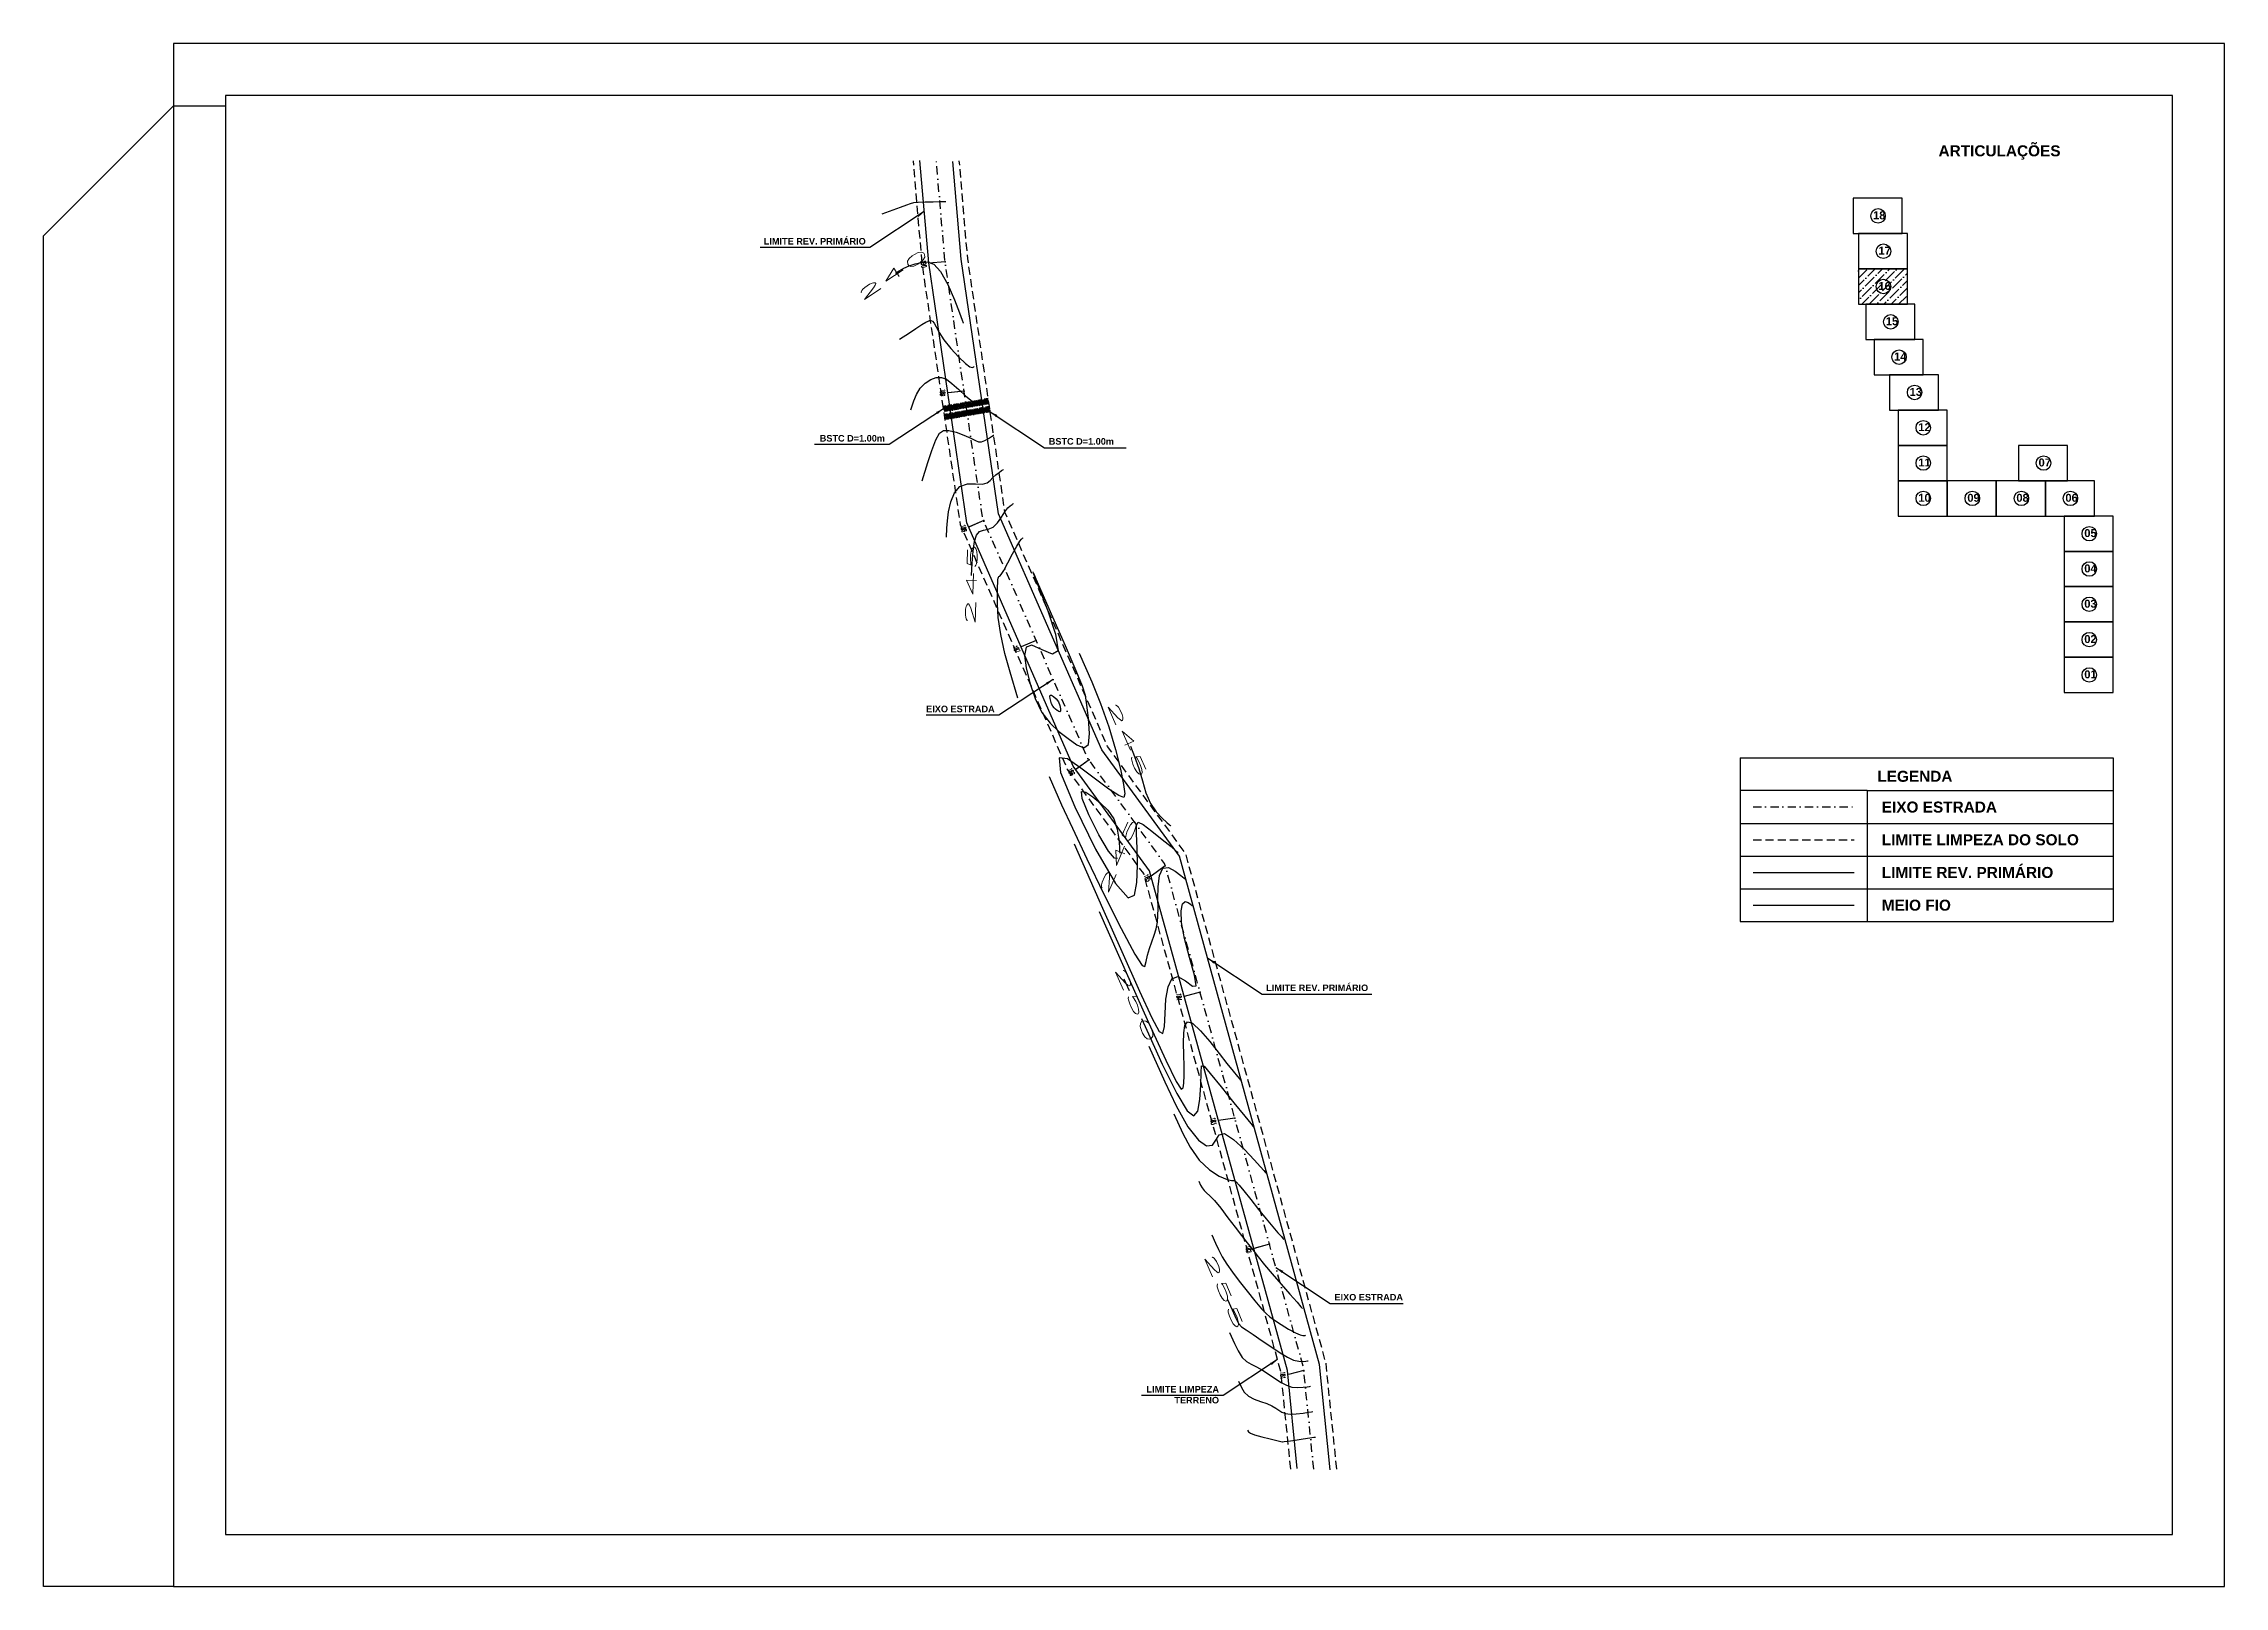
# Model space of a CAD drawing. Header units: millimetres. Extents: x 276147 to 291056, y 9594849 to 9609891.
# Drawn here: x 284404.4 to 284738, y 9597843 to 9598078.9 of the extents above; entities that cross this region are included whole.
import ezdxf
from ezdxf.enums import TextEntityAlignment as Align

# ---------------------------------------------------------------- set-up
doc = ezdxf.new("R2010")
doc.units = ezdxf.units.MM
doc.header["$LTSCALE"] = 10
for name, pattern in [('CONTINUO', [0]), ('DASHDOTX2', [50.8, 25.4, -12.7, 0, -12.7]), ('HIDDEN', [0.375, 0.25, -0.125])]:
    doc.linetypes.add(name, pattern=pattern)
for name, color, linetype in [('500-dim1', 6, 'Continuous'), ('Curvas mestras', 30, 'Continuous'), ('Curvas simples', 9, 'Continuous'), ('Curvas texto', 2, 'Continuous'), ('TG', 7, 'CONTINUO'), ('Top_malha_coord', 8, 'Continuous')]:
    doc.layers.add(name, color=color, linetype=linetype)
doc.styles.add('r80', font='romans.shx')
doc.styles.add('ROMAND', font='romand', dxfattribs={"height": 0.2})
doc.styles.add('SIMPLEX', font='simplex', dxfattribs={"height": 0.2})
doc.styles.add('T7', font='arial.ttf')
doc.dimstyles.new('cadnorma_dim1', dxfattribs={"dimscale": 0, "dimtxt": 2, "dimasz": 1.199999999999999, "dimexe": 1, "dimexo": 2.5, "dimgap": 0.6, "dimtad": 1, "dimzin": 4, "dimdsep": 46, "dimtxsty": 'r80', "dimblk": 'ARCHTICK', "dimblk1": 'ARCHTICK', "dimblk2": 'ARCHTICK', "dimcen": -1, "dimdle": 1, "dimclrd": 1, "dimclre": 1, "dimclrt": 2, "dimaunit": 1, "dimazin": 0, "dimtfac": 1, "dimtix": 1, "dimtmove": 2, "dimatfit": 0, "dimfxl": 1, "dimarcsym": 0})

msp = doc.modelspace()

# ---------------------------------------------------------------- texts
at = {"layer": 'Curvas texto', "extrusion": (-0.0200587750042602, 0.0327446982403546, 0.999262443146182), "style": 'SIMPLEX'}
for s, rotation, width, p, p2 in [('240', 182.0955200873824, 3.299405121627672, (-5256278.107813827, -8029931.764281383, 308308.039394553), (-5256290.825580101, -8029932.229624975, 308308.039394553)), ('245', 236.7077209437125, 3.29940492182844, (-5256267.036575539, -8029880.12829446, 308313.0393945528), (-5256274.022158097, -8029890.765951175, 308313.0393945528)), ('245', 81.98370590151494, 3.299404995272388, (-5256278.047254707, -8029859.561967978, 308313.0393945531), (-5256276.272515478, -8029846.960047016, 308313.0393945531)), ('245', 215.4693525692142, 3.299405102436136, (-5256262.696281727, -8029834.368418558, 308313.0393945526), (-5256273.060892698, -8029841.753062165, 308313.0393945526)), ('250', 82.46284966247701, 3.299405226147513, (-5256257.831924822, -8029824.15360184, 308318.0393945528), (-5256256.162631585, -8029811.537279316, 308318.0393945528)), ('255', 81.83869718466505, 3.299405287660919, (-5256246.560596511, -8029779.425080825, 308323.0393945526), (-5256244.753968895, -8029766.827690752, 308323.0393945526))]:
    msp.add_text(s, height=1.5, rotation=rotation, dxfattribs=dict(at, width=width)).set_placement(p, p2, align=Align.FIT)
at = {"layer": 'TG', "color": 5, "extrusion": (-0.0084681283913189, 0.0611950252938759, 0.998089905610126), "style": 'ROMAND', "width": 0.5403508742118588}
msp.add_text('190', height=0.75, rotation=89.98057440548713, dxfattribs=at).set_placement((-1597487.496121839, -9450350.852579597, 585102.9784747051), (-1597487.495748895, -9450349.752579667, 585102.9784747051), align=Align.FIT)
at = {"layer": 'TG', "color": 5, "extrusion": (0.0039991528758518, 0.0616485774000142, 0.998089905610126), "style": 'ROMAND', "width": 0.5500000016225901}
msp.add_text('189', height=0.7500000000000001, rotation=89.98057430256814, dxfattribs=at).set_placement((337374.7464486116, -9577974.483293418, 593002.4194726854), (337374.7468215582, -9577973.383293478, 593002.4194726854), align=Align.FIT)
at = {"layer": 'TG', "color": 5, "extrusion": (-0.015091887578525, 0.0599063873763652, 0.998089905610126), "style": 'ROMAND', "width": 0.5403508787872804}
msp.add_text('188', height=0.7500000000000001, rotation=89.98057424799455, dxfattribs=at).set_placement((-2620636.04784883, -9220036.308607824, 570847.3414825115), (-2620636.047475883, -9220035.208607884, 570847.3414825115), align=Align.FIT)
at = {"layer": 'TG', "color": 5, "extrusion": (-0.0276805642983945, 0.0552297626220901, 0.998089905610126), "style": 'ROMAND'}
for s, rotation, width, p, p2 in [('187', 89.98057432066066, 0.5403508760420974, (-4554902.370296496, -8436960.521025486, 522377.7834049407), (-4554902.36992355, -8436959.421025552, 522377.7834049407)), ('186', 89.98057436903895, 0.5403508723820081, (-4554901.447752333, -8436940.049196327, 522376.5162727835), (-4554901.447379388, -8436938.9491964, 522376.5162727835))]:
    msp.add_text(s, height=0.75, rotation=rotation, dxfattribs=dict(at, width=width)).set_placement(p, p2, align=Align.FIT)
at = {"layer": 'TG', "color": 5, "extrusion": (-0.0276805642837982, 0.0552297626294056, 0.998089905610126), "style": 'ROMAND', "width": 0.5403508760424074}
msp.add_text('185', height=0.7500000000000001, rotation=89.98057422364093, dxfattribs=at).set_placement((-4554904.608264129, -8436920.3650711, 522375.2978966493), (-4554904.607891181, -8436919.265071165, 522375.2978966493), align=Align.FIT)
at = {"layer": 'TG', "color": 5, "extrusion": (-0.0063456758032762, 0.0614513849947232, 0.998089905610126), "style": 'ROMAND'}
for s, rotation, width, p, p2 in [('184', 89.98057423570262, 0.5310344798294291, (-1268944.801991425, -9499745.304764338, 588160.316355461), (-1268944.801618477, -9499744.204764407, 588160.316355461)), ('183', 89.98057423566972, 0.5403508732974182, (-1268948.057715641, -9499725.908302208, 588159.1157846318), (-1268948.057342693, -9499724.80830228, 588159.1157846318)), ('182', 89.9805742357684, 0.5403508760423686, (-1268951.411118731, -9499705.929903645, 588157.8791940423), (-1268951.410745783, -9499704.82990371, 588157.8791940423)), ('181', 89.98057418719276, 0.6039215652963869, (-1268954.641490918, -9499686.2363911, 588156.6602368671), (-1268954.641117969, -9499685.136391168, 588156.6602368671))]:
    msp.add_text(s, height=0.7500000000000001, rotation=rotation, dxfattribs=dict(at, width=width)).set_placement(p, p2, align=Align.FIT)
at = {"layer": 'Top_malha_coord', "color": 7, "style": 'T7'}
for s, width, insert, char_height, attachment_point in [('{\\fArial|b1|i0|c0|p34;ARTICULAÇÕES}', 9.05984542533406, (284694.2703782778, 9598063.314704407), 1.682079722240085, 1), ('{\\fArial|b1|i0|c0|p34;LIMITE REV. PRIMÁRIO}', 16.67673822349752, (284530.1785229375, 9598049.146251138, 160.1796621240507), 1, 3), ('{\\fArial|b1|i0|c0|p34;BSTC D=1.00m}', 16.67673822349752, (284533.1165950898, 9598019.021788314, 160.1796621240507), 1, 3), ('{\\fArial|b1|i0|c0|p34;BSTC D=1.00m}', 16.67673822349752, (284558.170099714, 9598018.548088843, 160.4391520904024), 1, 1), ('{\\fArial|b1|i0|c0|p34;EIXO ESTRADA}', 16.67673822349752, (284549.8976206383, 9597977.632055042, 160.1796621240507), 1, 3), ('{\\fArial|b1|i0|c0|p34;LEGENDA}', 9.05984542533406, (284684.9090505037, 9597967.67911255), 1.682079722240085, 1), ('{\\fArial|b1|i0|c0|p34;EIXO ESTRADA}', 20.98438079227344, (284685.5876694521, 9597962.973599121), 1.682079722240085, 1), ('{\\fArial|b1|i0|c0|p34;LIMITE LIMPEZA DO SOLO}', 31.11703686733381, (284685.5876694521, 9597957.973599121), 1.682079722240085, 1), ('{\\fArial|b1|i0|c0|p34;LIMITE REV. PRIMÁRIO}', 41.98582607079879, (284685.5876694521, 9597952.973599121), 1.682079722240085, 1), ('{\\fArial|b1|i0|c0|p34;MEIO FIO}', 41.98582607079879, (284685.5876694521, 9597947.973599123), 1.682079722240085, 1), ('{\\fArial|b1|i0|c0|p34;LIMITE REV. PRIMÁRIO}', 16.67673822349752, (284591.4333597915, 9597934.995988114, 160.1796621240507), 1, 1), ('{\\fArial|b1|i0|c0|p34;EIXO ESTRADA}', 16.67673822349752, (284601.8748900573, 9597887.693592897, 160.1796621240507), 1, 1), ('{\\fArial|b1|i0|c0|p34;LIMITE LIMPEZA\\PTERRENO}', 16.67673822349752, (284584.2143333113, 9597873.618351838, 160.1796621240507), 1, 3)]:
    msp.add_mtext_dynamic_manual_height_columns(s, width=width, gutter_width=12.5, heights=[0], dxfattribs=dict(at, insert=insert, char_height=char_height, attachment_point=attachment_point))

# ---------------------------------------------------------------- blocks, each defined once
blk = doc.blocks.new('ASDF')
at = {"layer": 'Top_malha_coord', "color": 7}
for points in [[(288117.2770572668, 9595425.095165152), (288124.7770572668, 9595425.095165152), (288124.7770572668, 9595430.494073676), (288117.2770572668, 9595430.494073676)], [(288118.1013027223, 9595419.696256628), (288125.6013027224, 9595419.696256628), (288125.6013027224, 9595425.095165152), (288118.1013027223, 9595425.095165152)], [(288118.1013027223, 9595414.297348104), (288125.6013027224, 9595414.297348104), (288125.6013027224, 9595419.696256628), (288118.1013027223, 9595419.696256628)], [(288119.2235212072, 9595408.89843958), (288126.7235212072, 9595408.89843958), (288126.7235212072, 9595414.297348104), (288119.2235212072, 9595414.297348104)], [(288120.4897937645, 9595403.499531057), (288127.9897937645, 9595403.499531057), (288127.9897937645, 9595408.89843958), (288120.4897937645, 9595408.89843958)], [(288122.8676055573, 9595398.100622533), (288130.3676055573, 9595398.100622533), (288130.3676055573, 9595403.499531057), (288122.8676055573, 9595403.499531057)], [(288124.19609628, 9595392.701714007), (288131.69609628, 9595392.701714007), (288131.69609628, 9595398.100622533), (288124.19609628, 9595398.100622533)], [(288124.19609628, 9595387.302805483), (288131.69609628, 9595387.302805483), (288131.69609628, 9595392.701714007), (288124.19609628, 9595392.701714007)], [(288142.5888804331, 9595387.302805483), (288150.0888804331, 9595387.302805483), (288150.0888804331, 9595392.701714007), (288142.5888804331, 9595392.701714007)], [(288124.19609628, 9595381.90389696), (288131.69609628, 9595381.90389696), (288131.69609628, 9595387.302805483), (288124.19609628, 9595387.302805483)], [(288131.69609628, 9595381.90389696), (288139.19609628, 9595381.90389696), (288139.19609628, 9595387.302805483), (288131.69609628, 9595387.302805483)], [(288139.19609628, 9595381.90389696), (288146.69609628, 9595381.90389696), (288146.69609628, 9595387.302805483), (288139.19609628, 9595387.302805483)], [(288146.69609628, 9595381.90389696), (288154.19609628, 9595381.90389696), (288154.19609628, 9595387.302805483), (288146.69609628, 9595387.302805483)], [(288149.5854278603, 9595376.504988436), (288157.0854278603, 9595376.504988436), (288157.0854278603, 9595381.90389696), (288149.5854278603, 9595381.90389696)], [(288149.5854278603, 9595371.106079912), (288157.0854278603, 9595371.106079912), (288157.0854278603, 9595376.504988436), (288149.5854278603, 9595376.504988436)], [(288149.5854278603, 9595365.707171388), (288157.0854278603, 9595365.707171388), (288157.0854278603, 9595371.106079912), (288149.5854278603, 9595371.106079912)], [(288149.5854278603, 9595360.308262864), (288157.0854278603, 9595360.308262864), (288157.0854278603, 9595365.707171388), (288149.5854278603, 9595365.707171388)], [(288149.5854278603, 9595354.90935434), (288157.0854278603, 9595354.90935434), (288157.0854278603, 9595360.308262864), (288149.5854278603, 9595360.308262864)]]:
    blk.add_lwpolyline(points, close=True, dxfattribs=at)
for centre in [(288121.1075160061, 9595427.794619417), (288121.9317614617, 9595422.39571089), (288121.9317614617, 9595416.996802364), (288123.0539799466, 9595411.59789384), (288124.3202525039, 9595406.19898532), (288126.6980642967, 9595400.800076792), (288128.0265550194, 9595395.401168272), (288128.0265550194, 9595390.002259746), (288146.4193391725, 9595390.002259746), (288128.0265550194, 9595384.603351222), (288135.5265550194, 9595384.603351222), (288143.0265550194, 9595384.603351222), (288150.5265550194, 9595384.603351222), (288153.4158865996, 9595379.204442697), (288153.4158865996, 9595373.805534175), (288153.4158865996, 9595368.406625653), (288153.4158865996, 9595363.007717127), (288153.4158865996, 9595357.608808603)]:
    blk.add_circle(centre, 1.10921345708195, dxfattribs=at)
at = {"layer": 'Top_malha_coord', "color": 7, "char_height": 1.216883596980453, "attachment_point": 1, "style": 'T7'}
for s, insert in [('{\\fArial|b1|i0|c0|p34;18}', (288120.3443937709, 9595428.492702857)), ('{\\fArial|b1|i0|c0|p34;17}', (288121.1686392266, 9595423.093794333)), ('{\\fArial|b1|i0|c0|p34;16}', (288121.1686392266, 9595417.694885807)), ('{\\fArial|b1|i0|c0|p34;15}', (288122.2908577114, 9595412.295977283)), ('{\\fArial|b1|i0|c0|p34;14}', (288123.5571302687, 9595406.89706876)), ('{\\fArial|b1|i0|c0|p34;13}', (288125.9349420615, 9595401.498160236)), ('{\\fArial|b1|i0|c0|p34;12}', (288127.2634327842, 9595396.099251712)), ('{\\fArial|b1|i0|c0|p34;11}', (288127.2634327842, 9595390.700343188)), ('{\\fArial|b1|i0|c0|p34;07}', (288145.6562169372, 9595390.700343188)), ('{\\fArial|b1|i0|c0|p34;10}', (288127.2634327842, 9595385.301434664)), ('{\\fArial|b1|i0|c0|p34;09}', (288134.7634327842, 9595385.301434664)), ('{\\fArial|b1|i0|c0|p34;08}', (288142.2634327842, 9595385.301434664)), ('{\\fArial|b1|i0|c0|p34;06}', (288149.7634327842, 9595385.301434664)), ('{\\fArial|b1|i0|c0|p34;05}', (288152.6527643644, 9595379.902526142)), ('{\\fArial|b1|i0|c0|p34;04}', (288152.6527643644, 9595374.503617616)), ('{\\fArial|b1|i0|c0|p34;03}', (288152.6527643644, 9595369.104709093)), ('{\\fArial|b1|i0|c0|p34;02}', (288152.6527643644, 9595363.705800567)), ('{\\fArial|b1|i0|c0|p34;01}', (288152.6527643644, 9595358.306892043))]:
    blk.add_mtext_dynamic_manual_height_columns(s, width=9.05984542533406, gutter_width=12.5, heights=[0], dxfattribs=dict(at, insert=insert))
blk = doc.blocks.new('_ArchTick')
at = {"color": 0, "linetype": 'ByBlock', "const_width": 0.15}
blk.add_lwpolyline([(-0.5, -0.5), (0.5, 0.5)], dxfattribs=at)

# ---------------------------------------------------------------- hatches: boundary and pattern name
at = {"layer": 'Top_malha_coord'}
h = msp.add_hatch(dxfattribs=at)
h.set_pattern_fill('ANSI36', color=8, scale=0.25)
h.set_pattern_definition([(45, (-3467.569232393639, 2684.117235625163), (0.4209495056751168, 1.54348152080876), [1.984375, -0.396875, 0, -0.396875])])
h.paths.add_polyline_path([(284689.5161954666, 9598044.425498487), (284682.0161954666, 9598044.425498487), (284682.0161954666, 9598039.026589965), (284689.5161954666, 9598039.026589965)])
h.paths.add_polyline_path([(284686.955867663, 9598041.726044228, -1), (284684.7374407488, 9598041.726044228, -1)], flags=0)
h.paths.add_polyline_path([(284684.7079249942, 9598040.53779208), (284687.2072677708, 9598040.53779208), (284687.2072677708, 9598043.045435565), (284684.7079249942, 9598043.045435565)], flags=24)
h = msp.add_hatch(dxfattribs=at)
h.set_pattern_fill('ANSI36', scale=0.05)
h.set_pattern_definition([(45, (-1387.148725155334, 2620.357898421586), (0.0841899011350234, 0.3086963041617522), [0.396875, -0.079375, 0, -0.079375])])
h.paths.add_polyline_path([(284542.1656244045, 9598022.603976957), (284542.0294076906, 9598023.3922564), (284548.9083965708, 9598024.585749583), (284549.044600617, 9598023.797543954)])
h = msp.add_hatch(dxfattribs=at)
h.set_pattern_fill('ANSI36', scale=0.05)
h.set_pattern_definition([(45, (-1386.94544196967, 2619.139724569395), (0.0841899011350234, 0.3086963041617522), [0.396875, -0.079375, 0, -0.079375])])
h.paths.add_polyline_path([(284542.3689075902, 9598021.385803105), (284542.2326908763, 9598022.174082547), (284549.1116797565, 9598023.367575731), (284549.2478838026, 9598022.579370102)])

# ---------------------------------------------------------------- linework, layer by layer
at = {"color": 8, "linetype": 'HIDDEN', "ltscale": 0.5}
msp.add_line((284665.9196304686, 9597957.144393953), (284681.3622055731, 9597957.144393953), dxfattribs=at)
at = {"color": 8, "linetype": 'HIDDEN', "ltscale": 0.5, "elevation": 160.1796621240507, "flags": 128}
for points in [[(284595.1841462133, 9597860.920683512), (284593.6802425862, 9597875.787623733), (284572.6888720051, 9597951.964386333), (284561.0568194303, 9597967.89836416), (284544.6802186351, 9598005.2931056), (284538.8120564077, 9598045.222052665), (284537.4636008912, 9598060.920683516)], [(284602.2198700498, 9597860.920683512), (284600.5853558848, 9597877.078782968), (284579.0973135053, 9597955.057945723), (284567.1618583695, 9597971.407534612), (284551.4692072, 9598007.240528306), (284545.7683270259, 9598046.031232083), (284544.4893770902, 9598060.920683516)]]:
    msp.add_lwpolyline(points, dxfattribs=at)
at = {"linetype": 'Continuous'}
for p in [(284542.309571688, 9598045.494774545, 160.1796621240507), (284542.309571688, 9598045.494774545, 160.1796621240507), (284545.2176364271, 9598025.70732516, 160.1796621240507), (284545.2176364271, 9598025.70732516, 160.1796621240507), (284548.2153854596, 9598005.94560174, 160.1796621240507), (284548.2153854596, 9598005.94560174, 160.1796621240507), (284556.2385058952, 9597987.625407087, 160.1796621240507), (284556.2385058952, 9597987.625407087, 160.1796621240507), (284564.3331711951, 9597969.34633636, 160.1796621240507), (284564.3331711951, 9597969.34633636, 160.1796621240507), (284575.9978359546, 9597953.131057553, 160.1796621240507), (284575.9978359546, 9597953.131057553, 160.1796621240507), (284581.3110272195, 9597933.849719632, 160.1796621240507), (284581.3110272195, 9597933.849719632, 160.1796621240507), (284586.6242184843, 9597914.568381712, 160.1796621240507), (284586.6242184843, 9597914.568381712, 160.1796621240507), (284591.9374097494, 9597895.287043788, 160.1796621240507), (284591.9374097494, 9597895.287043788, 160.1796621240507), (284597.177427917, 9597875.992023522, 160.1796621240507), (284597.177427917, 9597875.992023522, 160.1796621240507)]:
    msp.add_point(p, dxfattribs=at)
at = {"layer": '500-dim1', "ltscale": 0.1}
for points in [[(284424.2777531612, 9597842.978445243), (284737.9961647125, 9597842.978445243), (284737.9961647125, 9598078.862921778), (284424.2777531612, 9598078.862921778)], [(284432.2199914284, 9597850.920683512), (284730.0539264454, 9597850.920683512), (284730.0539264454, 9598070.920683514), (284432.2199914284, 9598070.920683514)]]:
    msp.add_lwpolyline(points, close=True, dxfattribs=at)
msp.add_lwpolyline([(284424.2777531612, 9597842.978445243), (284404.4221574934, 9597842.978445243), (284404.4221574934, 9598049.476640187), (284424.2777531612, 9598069.332235856), (284432.2199914284, 9598069.332235856)], dxfattribs=at)
at = {"layer": 'Curvas mestras', "linetype": 'CONTINUO'}
for points in [[(284534.7129018053, 9598043.79025866, -269.7894132077022), (284535.2945910743, 9598044.144315723, -269.7893386702312), (284536.0112473208, 9598044.526597058, -269.7874797397203), (284536.827630988, 9598044.88636394, -269.7828811496406), (284537.7138771477, 9598045.192856943, -269.7751344447283), (284538.6414572752, 9598045.420308748, -269.7639679283861), (284539.5904174491, 9598045.493892813, -269.7473301664836), (284540.5750781218, 9598045.142522864, -269.7160505060715), (284541.6183333425, 9598044.046049414, -269.6591784457237), (284542.7124647318, 9598042.055632915, -269.571991617468), (284543.7273201963, 9598039.707672484, -269.4746798313249), (284544.5021342146, 9598037.709877172, -269.3936610506757), (284544.9252053511, 9598036.593234003, -269.3485773664693), (284545.0810735041, 9598036.18183794, -269.3319675516946), (284545.1033406707, 9598036.12306793, -269.3295947432893)], [(284546.3731510704, 9597997.530869152, -263.0357919614439), (284546.4601119933, 9597999.43041471, -263.0962923004085), (284546.5960202058, 9598001.275665063, -263.1540308996014), (284546.7985897283, 9598002.716069667, -263.197165031012), (284547.1068294018, 9598003.705702536, -263.2234067052163), (284547.5650720328, 9598004.274798073, -263.2328567509798), (284548.1946912021, 9598004.496019583, -263.227467218207), (284548.9252425823, 9598004.611747928, -263.2165947231956), (284549.6633216335, 9598004.906797873, -263.2114472863291), (284550.3326297553, 9598005.575874563, -263.2199367611579), (284550.9252821377, 9598006.453255752, -263.2367908933925), (284551.4504959171, 9598007.283111567, -263.2534414074294), (284551.9116469559, 9598007.86418083, -263.2632254364112), (284552.2887360349, 9598008.213481028, -263.2671020802486), (284552.5559206654, 9598008.402600337, -263.2679359535946), (284552.6992086027, 9598008.496116767, -263.2681240790666), (284552.7519985789, 9598008.530569715, -263.2681933793615), (284552.7595405748, 9598008.535491424, -263.2682032631969)], [(284570.6702997714, 9597971.447876664, -261.6933510776403), (284571.305607592, 9597969.860291567, -261.6285748099585), (284571.9419684829, 9597968.033261573, -261.5559310652575), (284572.4918086326, 9597966.138618983, -261.4828085135346), (284573.0404207434, 9597964.316151913, -261.412075722907), (284573.7163161351, 9597962.697633177, -261.3454710570191), (284574.5907835897, 9597961.392168788, -261.2851387750384), (284575.5062157239, 9597960.418191584, -261.2348466448861), (284576.2477876034, 9597959.771462593, -261.1987680658026), (284576.6580695207, 9597959.430506663, -261.1793594992164), (284576.8092266472, 9597959.304890903, -261.1722089482032), (284576.8308203805, 9597959.286946222, -261.1711874577709)], [(284568.6981572395, 9597954.286865983, -261.1705921603975), (284568.2244628779, 9597954.29665326, -261.1804216201094), (284567.2936768601, 9597955.373320408, -261.2343869908623), (284565.8458675819, 9597957.875533545, -261.345444396688), (284564.3241935577, 9597960.955901973, -261.4769300264565), (284563.2975873365, 9597963.465522813, -261.5797751206815), (284563.187231438, 9597964.537159856, -261.6171066906795), (284563.8233042995, 9597964.430255756, -261.600835304675), (284564.8882353278, 9597963.68591886, -261.555067249134), (284566.0881443256, 9597962.744356606, -261.50012685105), (284567.2239136516, 9597961.642155852, -261.4412100240847), (284568.1201170587, 9597960.315002544, -261.379730702462), (284568.6518558434, 9597958.760462733, -261.318116292558), (284568.8963274853, 9597957.223629883, -261.2628486000726), (284568.9812550088, 9597956.01147858, -261.2214229755014), (284569.0148437191, 9597955.344730232, -261.1989001418374), (284569.0272180324, 9597955.099085627, -261.1906022497828), (284569.0289856509, 9597955.063994404, -261.1894168675322)], [(284569.6695929193, 9597935.8637365, -255.5436963794896), (284570.4697883574, 9597934.06208382, -255.4685954746933)], [(284572.3537212219, 9597929.820384208, -255.291782505778), (284573.1539166623, 9597928.018732524, -255.216681633578), (284575.5361364309, 9597922.82928923, -254.9988097756545), (284577.761408966, 9597918.325331442, -254.8065509940757), (284579.3647852675, 9597915.698691498, -254.6882934756836), (284580.3826745357, 9597914.911930254, -254.642079518901), (284580.9768275148, 9597915.62028818, -254.6533648281152), (284581.2960730095, 9597917.415468387, -254.7057824497137), (284581.4375650629, 9597919.635021476, -254.7756744378971), (284581.4855357727, 9597921.552956693, -254.8375600581898), (284581.5592877695, 9597922.56116243, -254.8691173514494), (284581.9184097962, 9597922.5230317, -254.8606589857631), (284582.8575591326, 9597921.419837674, -254.8056564775438), (284584.5248108643, 9597919.356692543, -254.7045818370794), (284586.4819183594, 9597916.934091596, -254.5859097939942), (284588.1440528025, 9597914.876374165, -254.4851157352937), (284589.0727334439, 9597913.726640567, -254.4287983223589), (284589.4148788394, 9597913.303055193, -254.4080498263034), (284589.463756609, 9597913.242542423, -254.4050857396474)], [(284585.5097528193, 9597886.856963627, -248.6161407204022), (284586.2083374888, 9597885.264461892, -248.5499331471187), (284586.8293390346, 9597883.90483309, -248.4929139269193), (284587.2558579803, 9597883.113099616, -248.4584079557357), (284587.6741475069, 9597882.668279707, -248.435435142685), (284588.3462507089, 9597882.210390534, -248.4069391155758), (284589.4514743057, 9597881.468033915, -248.3604271353365), (284590.8381685095, 9597880.524149222, -248.3016611857715), (284592.2719491625, 9597879.55026248, -248.2409669092417), (284593.5597770209, 9597878.696589647, -248.1871417014886), (284594.6740045219, 9597878.028115453, -248.1428700240472), (284595.6283330119, 9597877.588512557, -248.1093079454991), (284596.4300864595, 9597877.397217287, -248.0869453539749), (284597.0610792928, 9597877.37670858, -248.0736070214448), (284597.4967515471, 9597877.425224027, -248.0664513156193), (284597.7288498936, 9597877.459779797, -248.0629246242138), (284597.814359549, 9597877.472511398, -248.061625339466), (284597.8265753563, 9597877.474329913, -248.0614397151189)]]:
    msp.add_polyline3d(points, dxfattribs=at)
at = {"layer": 'Curvas simples', "linetype": 'CONTINUO'}
for points in [[(284532.6807388339, 9598052.82322205, -271.1269440730944), (284534.3638008676, 9598053.430571258, -271.1130611375233), (284535.4765004499, 9598053.837049576, -271.1040451069389), (284536.4409136735, 9598054.199455453, -271.0965615106074), (284537.0439974984, 9598054.43280405, -271.0921020281644), (284537.5095329981, 9598054.557988403, -271.086859213156), (284538.1705102671, 9598054.622369006, -271.075700712358), (284539.2444790592, 9598054.665419444, -271.055553027571), (284540.4872307307, 9598054.695055604, -271.0315776952452), (284541.539117299, 9598054.711308438, -271.010995152607), (284542.1309276325, 9598054.715467358, -270.999251683385), (284542.3552010075, 9598054.713858584, -270.9946969960843), (284542.3949125546, 9598054.71406878, -270.9939067310447), (284542.4026713145, 9598054.721474797, -270.9939936716951), (284542.4096279433, 9598054.732606173, -270.9942187897072), (284542.4165620045, 9598054.741781624, -270.9943802675957), (284542.4239680473, 9598054.7445727, -270.9943230620379), (284542.4311765751, 9598054.741565196, -270.9940798087305), (284542.4372310747, 9598054.734596752, -270.9937299251583), (284542.4414140426, 9598054.725529568, -270.9933488367501), (284542.4439670185, 9598054.716326196, -270.9929960052509), (284542.445374557, 9598054.708976757, -270.992726918103), (284542.4460749405, 9598054.704922747, -270.9925800136084), (284542.4463333971, 9598054.703429107, -270.9925258806584), (284542.4463698922, 9598054.70321616, -270.992518170006)], [(284535.3637562356, 9598033.66348209, -268.4437671319142), (284536.8565320665, 9598034.664287742, -268.4465970436254), (284537.8595581518, 9598035.329395123, -268.4482575342668), (284538.761818697, 9598035.912923293, -268.4492674917242), (284539.359019872, 9598036.271689797, -268.4490358977023), (284539.7099535605, 9598036.442761097, -268.4475972148034), (284539.9391868331, 9598036.508269148, -268.4451423069954), (284540.1523943604, 9598036.522034748, -268.4413135515902), (284540.3796932686, 9598036.424659036, -268.4335599569281), (284540.632310285, 9598036.128432997, -268.4187820371267), (284540.9395544906, 9598035.561462805, -268.3940355748896), (284541.403063354, 9598034.71510738, -268.3569971840739), (284542.1425566918, 9598033.596538857, -268.3054986817556), (284543.2118867177, 9598032.259654004, -268.2402251974822), (284544.401424234, 9598030.945244277, -268.1732752028297), (284545.4356744361, 9598029.940823797, -268.1196003767805), (284546.1049415711, 9598029.450150892, -268.0900869939619), (284546.4627300982, 9598029.341961816, -268.0793596637345), (284546.6283465276, 9598029.401237033, -268.0779775307424), (284546.7052604805, 9598029.45143406, -268.0780784920466), (284546.7335970441, 9598029.469928596, -268.0781157207352), (284546.7376454097, 9598029.472570386, -268.0781210240352)], [(284537.0708141185, 9598022.867523152, -267.0549909226506), (284537.5122731991, 9598024.243478987, -267.0912177724208), (284537.9173549544, 9598025.212344317, -267.1148349504479), (284538.4994648061, 9598026.172871808, -267.1346253191846), (284539.2625943592, 9598026.950693866, -267.1447949245016), (284540.122440201, 9598027.496495413, -267.1454200382255), (284540.9726204173, 9598027.792225737, -267.1380446249064), (284541.7426181675, 9598027.816517664, -267.1233840321916), (284542.5053629414, 9598027.534753218, -267.098839911891), (284543.3696473115, 9598026.909002947, -267.06098550258), (284544.399557121, 9598025.96008411, -267.0092165299834), (284545.4803573065, 9598024.943811782, -266.9542189075987), (284546.452607087, 9598024.174753727, -266.9095012122675), (284547.1897575082, 9598023.87824214, -266.8849876151912), (284547.6968199659, 9598023.922686867, -266.8762654595453), (284548.0116986872, 9598024.08726419, -266.8753377285579), (284548.1745495579, 9598024.193548948, -266.875551559639), (284548.2345480881, 9598024.232706277, -266.8756303157102), (284548.2431194516, 9598024.238300897, -266.8756415869834)], [(284538.7889090194, 9598012.033586953, -265.6647486893603), (284539.6570519145, 9598014.81406619, -265.7384351078913), (284540.2750278862, 9598016.66538874, -265.7866958601776), (284540.9004871353, 9598018.2967282, -265.8275977996786), (284541.4578176481, 9598019.30119184, -265.8493253163438), (284542.061805956, 9598019.722626472, -265.8510110440807), (284542.8748374774, 9598019.717562813, -265.8345246599315), (284543.9877513365, 9598019.437139593, -265.8029953429036), (284545.2052005354, 9598019.010945663, -265.7645908862728), (284546.2602877854, 9598018.56317892, -265.7287386986104), (284546.9630770665, 9598018.205058936, -265.7028960152207), (284547.4314763888, 9598017.995877037, -265.6866389099418), (284547.8603520302, 9598017.981946243, -265.6775733439395), (284548.3903697189, 9598018.179893447, -265.6734204968929), (284548.9453839953, 9598018.487608057, -265.6723628323202), (284549.3950498493, 9598018.773292348, -265.6726979792261), (284549.6438396347, 9598018.935663832, -265.6730246070915), (284549.7354991347, 9598018.995484956, -265.673144943165), (284549.7485924933, 9598019.004031403, -265.6731621700132)], [(284542.5274982869, 9598003.408165233, -264.3063184175085), (284542.5769605206, 9598004.78785838, -264.350536514798), (284542.6646886885, 9598005.898293054, -264.3851631826515), (284542.8529955337, 9598007.265317796, -264.4261790422283), (284543.1905408615, 9598008.780076023, -264.4690402099773), (284543.7435081459, 9598010.18020669, -264.5038208725423), (284544.582460277, 9598011.164972903, -264.5192497727953), (284545.7225396547, 9598011.540338857, -264.5086646147215), (284546.9571977192, 9598011.539077103, -264.4838392606148), (284548.0244664184, 9598011.5006613, -264.4611565142081), (284548.7365085184, 9598011.689121887, -264.4530389198012), (284549.202026034, 9598012.066710483, -264.4560674669015), (284549.6038537964, 9598012.520235477, -264.4628628453615), (284550.0764430333, 9598012.950073287, -264.4674615855006), (284550.5607245318, 9598013.31086534, -264.4695630686151), (284550.949245475, 9598013.570821052, -264.4702825164682), (284551.1637488128, 9598013.710816063, -264.4705641444566), (284551.2427765678, 9598013.762392808, -264.4706678859334), (284551.2540665329, 9598013.769760912, -264.4706827003652)], [(284553.457931827, 9597978.791468117, -261.278768001092), (284552.2603112769, 9597982.750227263, -261.4325325861833), (284551.4770796569, 9597985.597073304, -261.5415427685625), (284550.8156400599, 9597988.5330662, -261.6510293906581), (284550.4539907847, 9597991.107269848, -261.7426427238647), (284550.3315524286, 9597993.199679065, -261.8136663796872), (284550.3281039225, 9597994.773024652, -261.8652923560844), (284550.34405045, 9597995.821429, -261.8993272749035), (284550.3623162359, 9597996.464592855, -261.9200363662353), (284550.3864537633, 9597996.85361058, -261.9322995096122), (284550.4206855208, 9597997.116535684, -261.9402281135231), (284550.4719070236, 9597997.289257424, -261.944859810374), (284550.5476827914, 9597997.384624245, -261.9464637819588), (284550.6668437465, 9597997.451699313, -261.9462697688982), (284550.8932874456, 9597997.684418757, -261.94935018566), (284551.302177848, 9597998.31293444, -261.9617380383102), (284551.9287509944, 9597999.46262824, -261.9868346352273), (284552.6485372421, 9598000.839801025, -262.0175143400816), (284553.2971380352, 9598002.04598666, -262.0440199367845), (284553.7468498766, 9598002.77828737, -262.0589892746907), (284554.016746538, 9598003.11609672, -262.0646411120219), (284554.1625968583, 9598003.234380616, -262.0655894032939), (284554.2346683926, 9598003.281417467, -262.0656840137349), (284554.261220589, 9598003.298746623, -262.0657188728478), (284554.2650146162, 9598003.30122193, -262.0657238262033)], [(284555.7704876582, 9597998.066952437, -260.8632444092332), (284555.7674778145, 9597998.064622737, -260.8632284858872), (284555.7638119857, 9597998.059676535, -260.8631399907431), (284555.7572150384, 9597998.048439613, -260.8629041938952), (284555.7854794373, 9597997.933385588, -260.8585666362456), (284556.0418015972, 9597997.238405272, -260.8306476149851), (284556.7582279192, 9597995.392743772, -260.7557861370992), (284558.0047720137, 9597992.151538268, -260.6245529015109), (284559.2033012902, 9597988.573477287, -260.4832451228544), (284559.6136493771, 9597986.04314543, -260.3920918590416), (284558.7503987282, 9597985.511252176, -260.3919908508801), (284557.1471281641, 9597986.19303354, -260.4465154344475), (284555.5921653408, 9597986.86985443, -260.499907759568), (284554.7117222624, 9597986.572448825, -260.5078357598072), (284554.4835413221, 9597985.329026043, -260.4716706121949), (284554.7232492615, 9597983.417164465, -260.4042092776767), (284555.2731340958, 9597981.120691393, -260.3179182991412), (284556.0821339017, 9597978.74841565, -260.223941987872), (284557.1258490295, 9597976.61539497, -260.1330942170721), (284558.3690239815, 9597974.95496995, -260.0537289977915), (284559.7329648835, 9597973.673617687, -259.9843613584203), (284561.1281200144, 9597972.596098153, -259.9210465052424), (284562.4512633891, 9597971.652836856, -259.8635766761986), (284563.5444759924, 9597971.196933433, -259.8266925463945), (284564.2361645416, 9597971.687151058, -259.828871756818), (284564.4219534438, 9597973.373547474, -259.8804036085753), (284564.2663378287, 9597975.671342727, -259.9588235185042), (284564.0010325098, 9597977.787048427, -260.0334784251431), (284563.7655203833, 9597979.217492044, -260.0850800136363), (284563.330366689, 9597980.62076844, -260.1397988839567), (284562.3739037492, 9597982.945288323, -260.2351704029975), (284560.7228492542, 9597986.76815752, -260.3935840709278), (284558.797456366, 9597991.18126722, -260.5768462053061), (284557.1663606134, 9597994.905202728, -260.731617285081), (284556.2554851852, 9597996.983154733, -260.8179939493098), (284555.9198998709, 9597997.74871647, -260.8498169390045), (284555.8719591116, 9597997.858082574, -260.8543630850877)], [(284562.8224220781, 9597985.68647874, -261.3167308400993), (284564.7420556803, 9597981.274037352, -261.1336062150335), (284566.079648324, 9597977.989950852, -260.9991401472039), (284567.3787276565, 9597974.39485111, -260.8552556280306), (284568.3963295156, 9597970.93716669, -260.7215243138166), (284569.1202283066, 9597967.913342804, -260.6079057901193), (284569.5958830735, 9597965.5818261, -260.5219565348493), (284569.8273411861, 9597964.147607308, -260.4703126167556), (284569.6529932958, 9597963.601840552, -260.4559282448286), (284568.8698163744, 9597963.882221052, -260.4808371610384), (284567.3585710246, 9597964.88939311, -260.5441771534647), (284565.3351543818, 9597966.375802357, -260.6335023173274), (284563.0992452024, 9597968.056839518, -260.7334707034429), (284561.0197295122, 9597969.499926114, -260.8225023416712), (284559.7423203715, 9597969.680592852, -260.8540647611631), (284559.9819391018, 9597967.426398244, -260.7753873516599), (284562.1354453668, 9597962.16198108, -260.5596497837946), (284565.3274522179, 9597955.70030827, -260.2838330798227), (284568.3645150535, 9597950.451429002, -260.0508685274658), (284570.3140102667, 9597948.25264832, -259.93968362649), (284571.286610248, 9597948.650302628, -259.9331907436394), (284571.6538143826, 9597950.617984172, -259.9902983370962), (284571.7412979812, 9597953.216880377, -260.0737051125875), (284571.6914610767, 9597955.85856735, -260.1612706069977), (284571.6008816219, 9597958.042214343, -260.2346444992258), (284571.5864421138, 9597959.364358533, -260.2782595191643), (284571.8462432154, 9597959.811007714, -260.2876805685487), (284572.5986921272, 9597959.465535577, -260.2612554942866), (284573.9466926281, 9597958.469697617, -260.201563815845), (284575.5311568316, 9597957.198790437, -260.1281117578878), (284576.8774924318, 9597956.086492464, -260.0646372373708), (284577.6298045006, 9597955.461297937, -260.0290487241841), (284577.906972632, 9597955.23096348, -260.0159371681189), (284577.9465677935, 9597955.198058553, -260.0140640944269)], [(284558.2276180391, 9597966.801101787, -259.789374498851), (284560.1434778962, 9597962.487694852, -259.6095708731123), (284561.7842458512, 9597958.887878817, -259.45867289227), (284563.9697371518, 9597954.241382953, -259.2625418511711), (284566.6072637918, 9597948.817056343, -259.0318482101106), (284569.2388592374, 9597943.5786574, -258.8073662684442), (284571.3152343151, 9597939.66366914, -258.6373962561161), (284572.4476383896, 9597937.88729606, -258.556455118433), (284572.8894789696, 9597937.775627688, -258.5439265500431), (284573.0547011055, 9597938.532477047, -258.5654110462315), (284573.2800528111, 9597939.489790373, -258.5922575037953), (284573.5934859844, 9597940.492059773, -258.6188090106848), (284573.9457554936, 9597941.511913562, -258.6451571536277), (284574.2892234877, 9597942.526088163, -258.6714958740308), (284574.5826892366, 9597943.52775042, -258.6984283030874), (284574.7865602942, 9597944.51417727, -258.7266599714899), (284574.8765364368, 9597945.510572072, -258.7575045569943), (284574.8894933329, 9597946.653848777, -258.7947083480799), (284574.8775958805, 9597948.108850747, -258.8426259389057), (284574.9076264358, 9597949.92123046, -258.9014127481173), (284575.1048082132, 9597951.65988384, -258.9544283054097), (284575.608981895, 9597952.774519913, -258.9808330958736), (284576.4864012154, 9597952.892952168, -258.9671010395073), (284577.5089801568, 9597952.35542895, -258.9289601919268), (284578.3750527626, 9597951.680308044, -258.8894520665312), (284578.8586825216, 9597951.278397493, -258.8665737321394), (284579.0368617491, 9597951.130325336, -258.8581448803566), (284579.062316209, 9597951.109171888, -258.8569407435975)], [(284562.0416096654, 9597956.488646364, -258.3741484481984), (284566.3865896638, 9597946.675540052, -257.9653647659839), (284569.3375282122, 9597940.03653478, -257.6885761820854), (284572.0551645311, 9597933.973383788, -257.4353409014552), (284573.9464376548, 9597929.882151492, -257.2633112308945), (284575.0674198921, 9597927.819103692, -257.173205364405), (284575.6364681168, 9597927.5055555, -257.1515079101341), (284575.8669365688, 9597928.6069373, -257.1829726169494), (284575.9521609158, 9597930.565123457, -257.2454294012537), (284576.0804741951, 9597932.766105594, -257.3149773855953), (284576.4147021502, 9597934.652601875, -257.3700865797841), (284577.0156503992, 9597935.894261593, -257.398711179118), (284577.9186192678, 9597936.217461597, -257.3911762588218), (284579.081335619, 9597935.56547916, -257.3464716529384), (284580.151235451, 9597934.74918634, -257.2982459417222), (284580.6981792948, 9597934.796353642, -257.288812439449), (284580.4410104271, 9597936.42526264, -257.3473522420067), (284579.6944781246, 9597939.11624528, -257.4505182708058), (284578.9223104017, 9597942.04014159, -257.5618312114061), (284578.4974270039, 9597944.495088115, -257.6508059589801), (284578.4295135743, 9597946.288397497, -257.7109339415006), (284578.6374474752, 9597947.354674883, -257.7417006656438), (284579.031494155, 9597947.692849547, -257.7448723385719), (284579.4874774043, 9597947.559149187, -257.7313379128723), (284579.8726140933, 9597947.27412362, -257.7142668755519), (284580.0875605424, 9597947.095497038, -257.7040987401529), (284580.1667508657, 9597947.029687196, -257.7003525927107), (284580.178063625, 9597947.02028522, -257.6998174130245)], [(284565.8556012911, 9597946.176190933, -256.9589223975459), (284570.3979371238, 9597935.923873747, -256.5317846341318), (284573.4145343774, 9597929.183412388, -256.2503534439861), (284576.0568421746, 9597923.417754028, -256.0083787731387), (284577.6738533864, 9597920.153116897, -255.8689411080818), (284578.4363119827, 9597919.022079464, -255.8165730186997), (284578.7203942032, 9597919.18380702, -255.816170100265), (284578.8430548419, 9597919.927817712, -255.8380882495808), (284578.8843358892, 9597921.065027088, -255.8745246540898), (284578.8650578842, 9597922.536700554, -255.9231367050347), (284578.8118339465, 9597924.255330143, -255.9805226446738), (284578.7744635101, 9597926.018310428, -256.0390436697894), (284578.8085415924, 9597927.5942636, -256.0900018008801), (284578.9798081705, 9597928.758652173, -256.1247195618603), (284579.3945841013, 9597929.314316878, -256.134602026807), (284580.1693322116, 9597929.070941772, -256.1110749317709), (284581.3611401638, 9597927.943003656, -256.0501898246844), (284582.7895819954, 9597926.264158344, -255.9665020237703), (284584.2148535864, 9597924.472856412, -255.879192784862), (284585.4324820763, 9597922.9388138, -255.8044817829182), (284586.379318654, 9597921.75681095, -255.7467424883766), (284587.0275427638, 9597920.952891668, -255.7073867853874), (284587.3721076708, 9597920.526309824, -255.6864915304145), (284587.499052901, 9597920.36914857, -255.6787932886769), (284587.5171877912, 9597920.346697103, -255.6776935474159)], [(284573.4835845453, 9597925.551281076, -254.1284703288952), (284575.9098962007, 9597920.113591308, -253.9015786331406), (284577.6577384872, 9597916.475167077, -253.7472661401521), (284579.4659767572, 9597913.232908852, -253.6047231948728), (284581.0548601725, 9597911.183456017, -253.5056703682317), (284582.3221812622, 9597910.315293357, -253.4517819896832), (284583.210118405, 9597910.414871022, -253.4372209593098), (284583.7352528341, 9597911.188528983, -253.452031526042), (284584.2117701762, 9597912.022158567, -253.4697832138886), (284585.028257915, 9597912.22154192, -253.4599269482683), (284586.4323979224, 9597911.318850936, -253.4021606699939), (284588.1082376383, 9597909.751820443, -253.3171707527622), (284589.5989198964, 9597908.184577012, -253.2358906307168), (284590.5541604033, 9597907.140157573, -253.1824910918044), (284591.0499683765, 9597906.577246547, -253.1540924939004), (284591.2689279129, 9597906.313441716, -253.1410526065415), (284591.368430054, 9597906.190256398, -253.1350185990127), (284591.4050876319, 9597906.144872073, -253.1327955572892), (284591.4103254287, 9597906.13838874, -253.1324779644751)], [(284577.2975761715, 9597915.23882565, -252.7132442783009), (284578.6658757392, 9597912.208450088, -252.5864756327032), (284579.7793405407, 9597910.121043917, -252.4957224719951), (284581.1705445505, 9597908.140487263, -252.4028954285573), (284582.7449350755, 9597906.668219537, -252.3230472281834), (284584.2616879863, 9597905.718655463, -252.2614844276946), (284585.4434102981, 9597905.20945486, -252.2210771030191), (284586.0997636478, 9597905.040753705, -252.2023735955268), (284586.3886242152, 9597905.042615613, -252.1966361422933), (284586.5549228021, 9597905.027580367, -252.1928052463595), (284586.8155585851, 9597904.8243442, -252.1809135339831), (284587.2753112335, 9597904.32622812, -252.1553619525771), (284588.0109327815, 9597903.442705575, -252.1116433614193), (284589.0550611047, 9597902.1418648, -252.0480568889439), (284590.2639044262, 9597900.626249103, -251.9741260659325), (284591.4495578038, 9597899.15701358, -251.9021805739872), (284592.4524448069, 9597897.951327248, -251.8425400657839), (284593.2262940416, 9597897.050407797, -251.7974840311477), (284593.7531596284, 9597896.451487843, -251.7672820239936), (284594.0328063562, 9597896.135633893, -251.7513183367232), (284594.1358337307, 9597896.019267017, -251.7454369977609), (284594.150551927, 9597896.002643175, -251.7445968064972)], [(284581.1115677976, 9597904.926370222, -251.2980182275901), (284581.3865236477, 9597904.319694452, -251.2726188015335), (284581.6182905568, 9597903.898005426, -251.2541481382473), (284581.9211583335, 9597903.49047244, -251.2347141031901), (284582.3031384963, 9597903.14292156, -251.2156575451049), (284582.819558647, 9597902.700349653, -251.1907885636579), (284583.537574656, 9597901.957545528, -251.1520345618742), (284584.4905583735, 9597900.784256697, -251.0944574207792), (284585.5767405403, 9597899.350053517, -251.0256566422436), (284586.6605648791, 9597897.899466043, -250.9563662990954), (284587.6370650748, 9597896.622728964, -250.8949272161376), (284588.5236306682, 9597895.492899472, -250.840107437773), (284589.3682371734, 9597894.428744363, -250.7882820038617), (284590.2262600939, 9597893.34794761, -250.7356419266693), (284591.182662938, 9597892.163882796, -250.6776430346331), (284592.3298062049, 9597890.788841644, -250.6095572212039), (284593.6974842951, 9597889.200732924, -250.5300625012865), (284595.0652351824, 9597887.639922502, -250.4514608545255), (284596.1500307407, 9597886.412393276, -250.389460381612), (284596.7474578914, 9597885.737616336, -250.3553562036509), (284596.9675627344, 9597885.48901346, -250.3427914768949), (284596.9990054285, 9597885.453499623, -250.3409965612486)], [(284583.0934295903, 9597896.748037908, -249.9895023792892), (284583.6510609141, 9597895.466738693, -249.936321998332), (284584.1136024233, 9597894.492666103, -249.8951178788234), (284584.7060467687, 9597893.389323393, -249.8470701090087), (284585.4206550331, 9597892.246348692, -249.7952713763484), (284586.2790174253, 9597891.026749495, -249.7380760858328), (284587.3100546814, 9597889.661873896, -249.6726540494387), (284588.5050928201, 9597888.136014856, -249.5986646829665), (284589.7050679498, 9597886.645225793, -249.5257254170397), (284590.7133194545, 9597885.438502008, -249.4659432278973), (284591.4097255959, 9597884.679359898, -249.4270876363412), (284591.9803201207, 9597884.189393323, -249.3995781116214), (284592.6876766521, 9597883.704716252, -249.369496614931), (284593.7073551688, 9597883.038424667, -249.3271943959085), (284594.8668730745, 9597882.311541602, -249.280099585329), (284595.9067321265, 9597881.722070107, -249.2399095779078), (284596.6257366263, 9597881.415483372, -249.2154300831867), (284597.0558830558, 9597881.327134185, -249.2039004015646), (284597.2874664375, 9597881.339843487, -249.1996681634014), (284597.4017483499, 9597881.35685848, -249.1979316782931), (284597.4438515815, 9597881.363127427, -249.1972919419318), (284597.4498664713, 9597881.364022847, -249.1972005435059)], [(284585.83573228, 9597881.814118693, -247.4436107286278), (284586.5792311949, 9597880.11134442, -247.3728880594976), (284587.1415120935, 9597878.97827824, -247.3244717734892), (284587.7731911072, 9597877.981249867, -247.2791202236808), (284588.4222046812, 9597877.349142503, -247.2453787554082), (284589.121279963, 9597876.950920172, -247.218296516829), (284589.9243375249, 9597876.565566346, -247.1895486679537), (284590.8605843068, 9597876.02572035, -247.15306470115), (284591.8603617309, 9597875.378647925, -247.1117917583001), (284592.8292955845, 9597874.725269668, -247.0709313212688), (284593.7005157738, 9597874.156076543, -247.0347909988745), (284594.5171757054, 9597873.71985404, -247.0041031928527), (284595.3499338971, 9597873.454955008, -246.9787063130902), (284596.2344362959, 9597873.378952203, -246.9584606573594), (284597.0662765298, 9597873.426282976, -246.9433136213015), (284597.7060366545, 9597873.510603564, -246.9332344351828), (284598.0559514379, 9597873.562701112, -246.9279175702509), (284598.1848675168, 9597873.581895366, -246.9259587370002), (284598.2032842415, 9597873.584636977, -246.9256788867319)], [(284587.2068841273, 9597874.347160088, -246.170664925969), (284587.6487095684, 9597873.36572422, -246.1296353658222), (284588.0746867009, 9597872.692095587, -246.0990104325142), (284588.7170421823, 9597872.057667648, -246.0653265732367), (284589.5885523841, 9597871.585186392, -246.0323495676535), (284590.5684124194, 9597871.23356064, -246.0011578908566), (284591.5024233411, 9597870.920742163, -245.9721582402967), (284592.2696943108, 9597870.583407784, -245.9457022995016), (284592.8825549518, 9597870.233146628, -245.9219223308287), (284593.3866420036, 9597869.900275847, -245.9008957005249), (284593.8412555258, 9597869.615563437, -245.8824402761788), (284594.3603478884, 9597869.411592623, -245.8653363414601), (284595.0715357821, 9597869.321397455, -245.8481046605998), (284596.0387861293, 9597869.36068612, -245.829975927973), (284597.0714737673, 9597869.475857373, -245.8130202210418), (284597.9153217645, 9597869.5959841, -245.8000175874008), (284598.3830529819, 9597869.66562243, -245.792910516288), (284598.555375485, 9597869.69127934, -245.7902921344762), (284598.5799931267, 9597869.694944037, -245.7899180583449)], [(284588.5780349723, 9597866.880200483, -244.8977191107374), (284588.7181879442, 9597866.620105013, -244.8863827049176), (284589.0078613057, 9597866.405911935, -244.8735490588847), (284589.660894257, 9597866.134085426, -244.8515329025945), (284590.7548990874, 9597865.82123028, -244.8193203999222), (284592.0155448755, 9597865.516201103, -244.7840192649423), (284593.0805101551, 9597865.275916977, -244.7547677598454), (284593.6788043121, 9597865.141094225, -244.7383398653151), (284593.9047481727, 9597865.08764533, -244.7320529032991), (284593.9439884231, 9597865.075282032, -244.7308600797228), (284593.9819942785, 9597865.075050332, -244.7300895735648), (284594.2035190721, 9597865.10333121, -244.7265695101492), (284594.7931366651, 9597865.187838906, -244.7175029954783), (284595.8431359629, 9597865.342420036, -244.7014911986448), (284597.076670004, 9597865.525431767, -244.6827268410384), (284598.1246068722, 9597865.681363646, -244.6668007069643), (284598.7101545259, 9597865.768543744, -244.6579034622086), (284598.9258834526, 9597865.800663307, -244.6546255319522), (284598.9567010144, 9597865.805252107, -244.6541572828105)]]:
    msp.add_polyline3d(points, dxfattribs=at)
msp.add_polyline3d([(284559.4627856512, 9597976.91461314, -259.0952504711718), (284559.1860685965, 9597977.124057002, -259.1076684111871), (284558.9883535541, 9597977.314599276, -259.1178811145624), (284558.7868462651, 9597977.585992748, -259.1308193439295), (284558.614344849, 9597977.938528176, -259.1458342515657), (284558.4806371086, 9597978.330607336, -259.1613662346758), (284558.3897545158, 9597978.710158274, -259.1756280278464), (284558.3518523885, 9597979.024711942, -259.1866964266778), (284558.4015744233, 9597979.220206045, -259.1921044476007), (284558.5796871658, 9597979.242183194, -259.1892492535085), (284558.9028649751, 9597979.054149883, -259.1766002790214), (284559.2914194837, 9597978.691481033, -259.1569163516074), (284559.6415701445, 9597978.207519457, -259.1340287015451), (284559.869236819, 9597977.665168757, -259.1116863980683), (284559.9691310141, 9597977.165580787, -259.0933102323002), (284559.9556646414, 9597976.81946624, -259.0822387688354), (284559.8503026771, 9597976.701377235, -259.0804841179893), (284559.7027253175, 9597976.741212798, -259.0847518901833), (284559.5696698117, 9597976.832708387, -259.0904209973201), (284559.4944545875, 9597976.89034492, -259.0938195200547), (284559.4667437698, 9597976.911580116, -259.0950716287157), (284559.4627856512, 9597976.91461314, -259.0952504711718)], close=True, dxfattribs=at)
at = {"layer": 'TG', "color": 3, "linetype": 'Continuous'}
for p, q in [((284542.309571688, 9598045.494774545, 160.1796621240507), (284539.8107496779, 9598045.28013479, 160.1796621240507)), ((284542.309571688, 9598045.494774545, 160.1796621240507), (284539.8187436992, 9598045.280821448, 160.1796621240507)), ((284545.2176364271, 9598025.70732516, 160.1796621240507), (284542.7279417489, 9598025.454479285, 160.1796621240507)), ((284545.2176364271, 9598025.70732516, 160.1796621240507), (284542.8042288329, 9598025.462226767, 160.1796621240507)), ((284548.2153854596, 9598005.94560174, 160.1796621240507), (284545.9253611101, 9598004.942711676, 160.1796621240507)), ((284548.2153854593, 9598005.94560174, 160.1796621240507), (284545.9933094347, 9598004.97246887, 160.1796621240507)), ((284556.2385058952, 9597987.625407087, 160.1796621240507), (284553.948481546, 9597986.622517027, 160.1796621240507)), ((284564.3331711951, 9597969.34633636, 160.1796621240507), (284562.313968731, 9597967.872287037, 160.1796621240507)), ((284564.3331711951, 9597969.34633636, 160.1796621240507), (284562.3738813798, 9597967.916024208, 160.1796621240507)), ((284575.9978359546, 9597953.131057553, 160.1796621240507), (284573.8389460335, 9597951.55503421, 160.1796621240507)), ((284575.9978359548, 9597953.131057553, 160.1796621240507), (284574.0385461391, 9597951.700745402, 160.1796621240507)), ((284581.3110272195, 9597933.849719632, 160.1796621240507), (284578.9008599596, 9597933.185570717, 160.1796621240507)), ((284586.6242184843, 9597914.568381712, 160.1796621240507), (284584.1355254955, 9597914.189199217, 160.1796621240507)), ((284591.9374097494, 9597895.287043788, 160.1796621240507), (284589.5272424889, 9597894.622894872, 160.1796621240507)), ((284591.937409749, 9597895.287043788, 160.1796621240507), (284589.5987556281, 9597894.64260113, 160.1796621240507)), ((284597.177427917, 9597875.992023522, 160.1796621240507), (284594.8387737961, 9597875.347580867, 160.1796621240507))]:
    msp.add_line(p, q, dxfattribs=at)
at = {"layer": 'TG', "color": 1, "linetype": 'DASHDOTX2', "ltscale": 0.005}
msp.add_line((284665.9196304686, 9597962.144393954), (284681.3622055731, 9597962.144393954), dxfattribs=at)
at = {"layer": 'TG', "color": 8, "linetype": 'CONTINUO'}
msp.add_line((284665.9196304686, 9597952.144393953), (284681.3622055731, 9597952.144393953), dxfattribs=at)
at = {"layer": 'TG', "color": 4, "linetype": 'CONTINUO'}
msp.add_line((284665.9196304686, 9597947.144393953), (284681.3622055731, 9597947.144393953), dxfattribs=at)
at = {"layer": 'TG', "color": 8, "linetype": 'CONTINUO', "elevation": 160.1796621240507}
for points in [[(284596.1790687206, 9597861.02132746), (284594.6666873431, 9597875.97207505), (284573.604363648, 9597952.406323388), (284561.9289678503, 9597968.399674226), (284545.6500741444, 9598005.571308844), (284539.8058093531, 9598045.337649725), (284538.4599320868, 9598061.006264756)], [(284601.2249475425, 9597860.820039565), (284599.5989111279, 9597876.89433165), (284578.1818218624, 9597954.616008667), (284566.2897099495, 9597970.906224547), (284550.4993516908, 9598006.962325063), (284544.7745740804, 9598045.915635023), (284543.4930458946, 9598060.835102277)]]:
    msp.add_lwpolyline(points, dxfattribs=at)
at = {"layer": 'TG', "color": 1, "linetype": 'DASHDOTX2', "ltscale": 0.005, "elevation": 160.1796621240507, "flags": 128}
msp.add_lwpolyline([(284598.7020081316, 9597860.920683512), (284597.1327992356, 9597876.433203347), (284575.8930927552, 9597953.511166027), (284564.1093389, 9597969.652949387), (284548.0747129174, 9598006.266816953), (284542.2901917169, 9598045.626642376), (284540.9764889911, 9598060.920683512)], dxfattribs=at)
at = {"layer": 'TG', "color": 5, "linetype": 'HIDDEN', "ltscale": 0.25, "extrusion": (-0.0710087131260717, -0.0024250461213777, 0.9974727474028996)}
for points, elevation in [([(-9582720.227965523, 610442.771027152), (-9582719.2697622, 610435.8369196854)], -43321.08391617965), ([(-9582719.435496107, 610442.8805361048), (-9582718.47729277, 610435.9464286374)], -43321.08391617968), ([(-9582719.003563084, 610442.932777536), (-9582718.045359759, 610435.9986700693)], -43321.08736522798), ([(-9582718.211093668, 610443.0422864888), (-9582717.25289033, 610436.1081790215)], -43321.08736522801)]:
    msp.add_lwpolyline(points, dxfattribs=dict(at, elevation=elevation))
at = {"layer": 'Top_malha_coord', "color": 7}
for p, q in [((284663.9196304686, 9597969.644393953), (284663.9196304686, 9597959.644393954)), ((284663.9196304686, 9597969.644393953), (284721.0003206042, 9597969.644393953)), ((284721.0003206042, 9597969.644393953), (284721.0003206042, 9597944.64439395)), ((284683.3622055731, 9597964.644393953), (284663.9196304686, 9597964.644393953)), ((284683.3622055731, 9597964.644393953), (284721.0003206042, 9597964.644393953)), ((284683.3622055731, 9597964.644393953), (284683.3622055731, 9597944.644393954)), ((284663.9196304686, 9597959.644393954), (284721.0003206042, 9597959.644393954)), ((284663.9196304686, 9597959.644393954), (284663.9196304686, 9597954.644393954)), ((284663.9196304686, 9597954.644393954), (284721.0003206042, 9597954.644393954)), ((284663.9196304686, 9597954.644393954), (284663.9196304686, 9597944.64439395)), ((284663.9196304686, 9597949.644393954), (284721.0003206042, 9597949.644393954)), ((284663.9196304686, 9597944.644393954), (284721.0003206042, 9597944.644393954))]:
    msp.add_line(p, q, dxfattribs=at)

# ---------------------------------------------------------------- block references
msp.add_blockref('ASDF', (-3436.085107255785, 2624.729241862893), dxfattribs=at)

msp.set_redraw_order([(e.dxf.handle, doc.entitydb.next_handle()) for e in msp.query("TEXT MTEXT ATTDEF DIMENSION ARC_DIMENSION")])  # texts and dimensions are drawn at this point

# ---------------------------------------------------------------- leaders
at = {"linetype": 'CONTINUO'}
for points in [[(284539.13287072, 9598053.17195724, 160.1796621240507), (284530.8201693142, 9598047.674342552, 160.1796621240507), (284514.0445436939, 9598047.674342552, 160.1796621240507)], [(284542.0709428723, 9598023.047494415, 160.1796621240507), (284533.7582414665, 9598017.549879728, 160.1796621240507), (284522.3505204868, 9598017.549879728, 160.1796621240507)], [(284549.2157519316, 9598022.573794944, 160.4391520904024), (284557.5284533373, 9598017.076180255, 160.4391520904024), (284570.0301142631, 9598017.076180255, 160.4391520904024)], [(284558.8519684207, 9597981.657761142, 160.1796621240507), (284550.539267015, 9597976.160146454, 160.1796621240507), (284539.4031229434, 9597976.160146454, 160.1796621240507)], [(284582.479012009, 9597939.021694215, 160.1796621240507), (284590.7917134148, 9597933.524079528, 160.1796621240507), (284607.567339035, 9597933.524079528, 160.1796621240507)], [(284592.920542275, 9597891.719298996, 160.1796621240507), (284601.2332436806, 9597886.221684309, 160.1796621240507), (284612.3693877523, 9597886.221684309, 160.1796621240507)], [(284593.1686810937, 9597877.644057939, 160.1796621240507), (284584.855979688, 9597872.14644325, 160.1796621240507), (284572.3543187622, 9597872.14644325, 160.1796621240507)]]:
    msp.add_leader(points, dimstyle='cadnorma_dim1', override={"dimscale": 1, "dimgap": 0.6, "dimtad": 0, "dimzin": 1, "dimclrd": 256}, dxfattribs=at)

doc.saveas('drawing.dxf')
